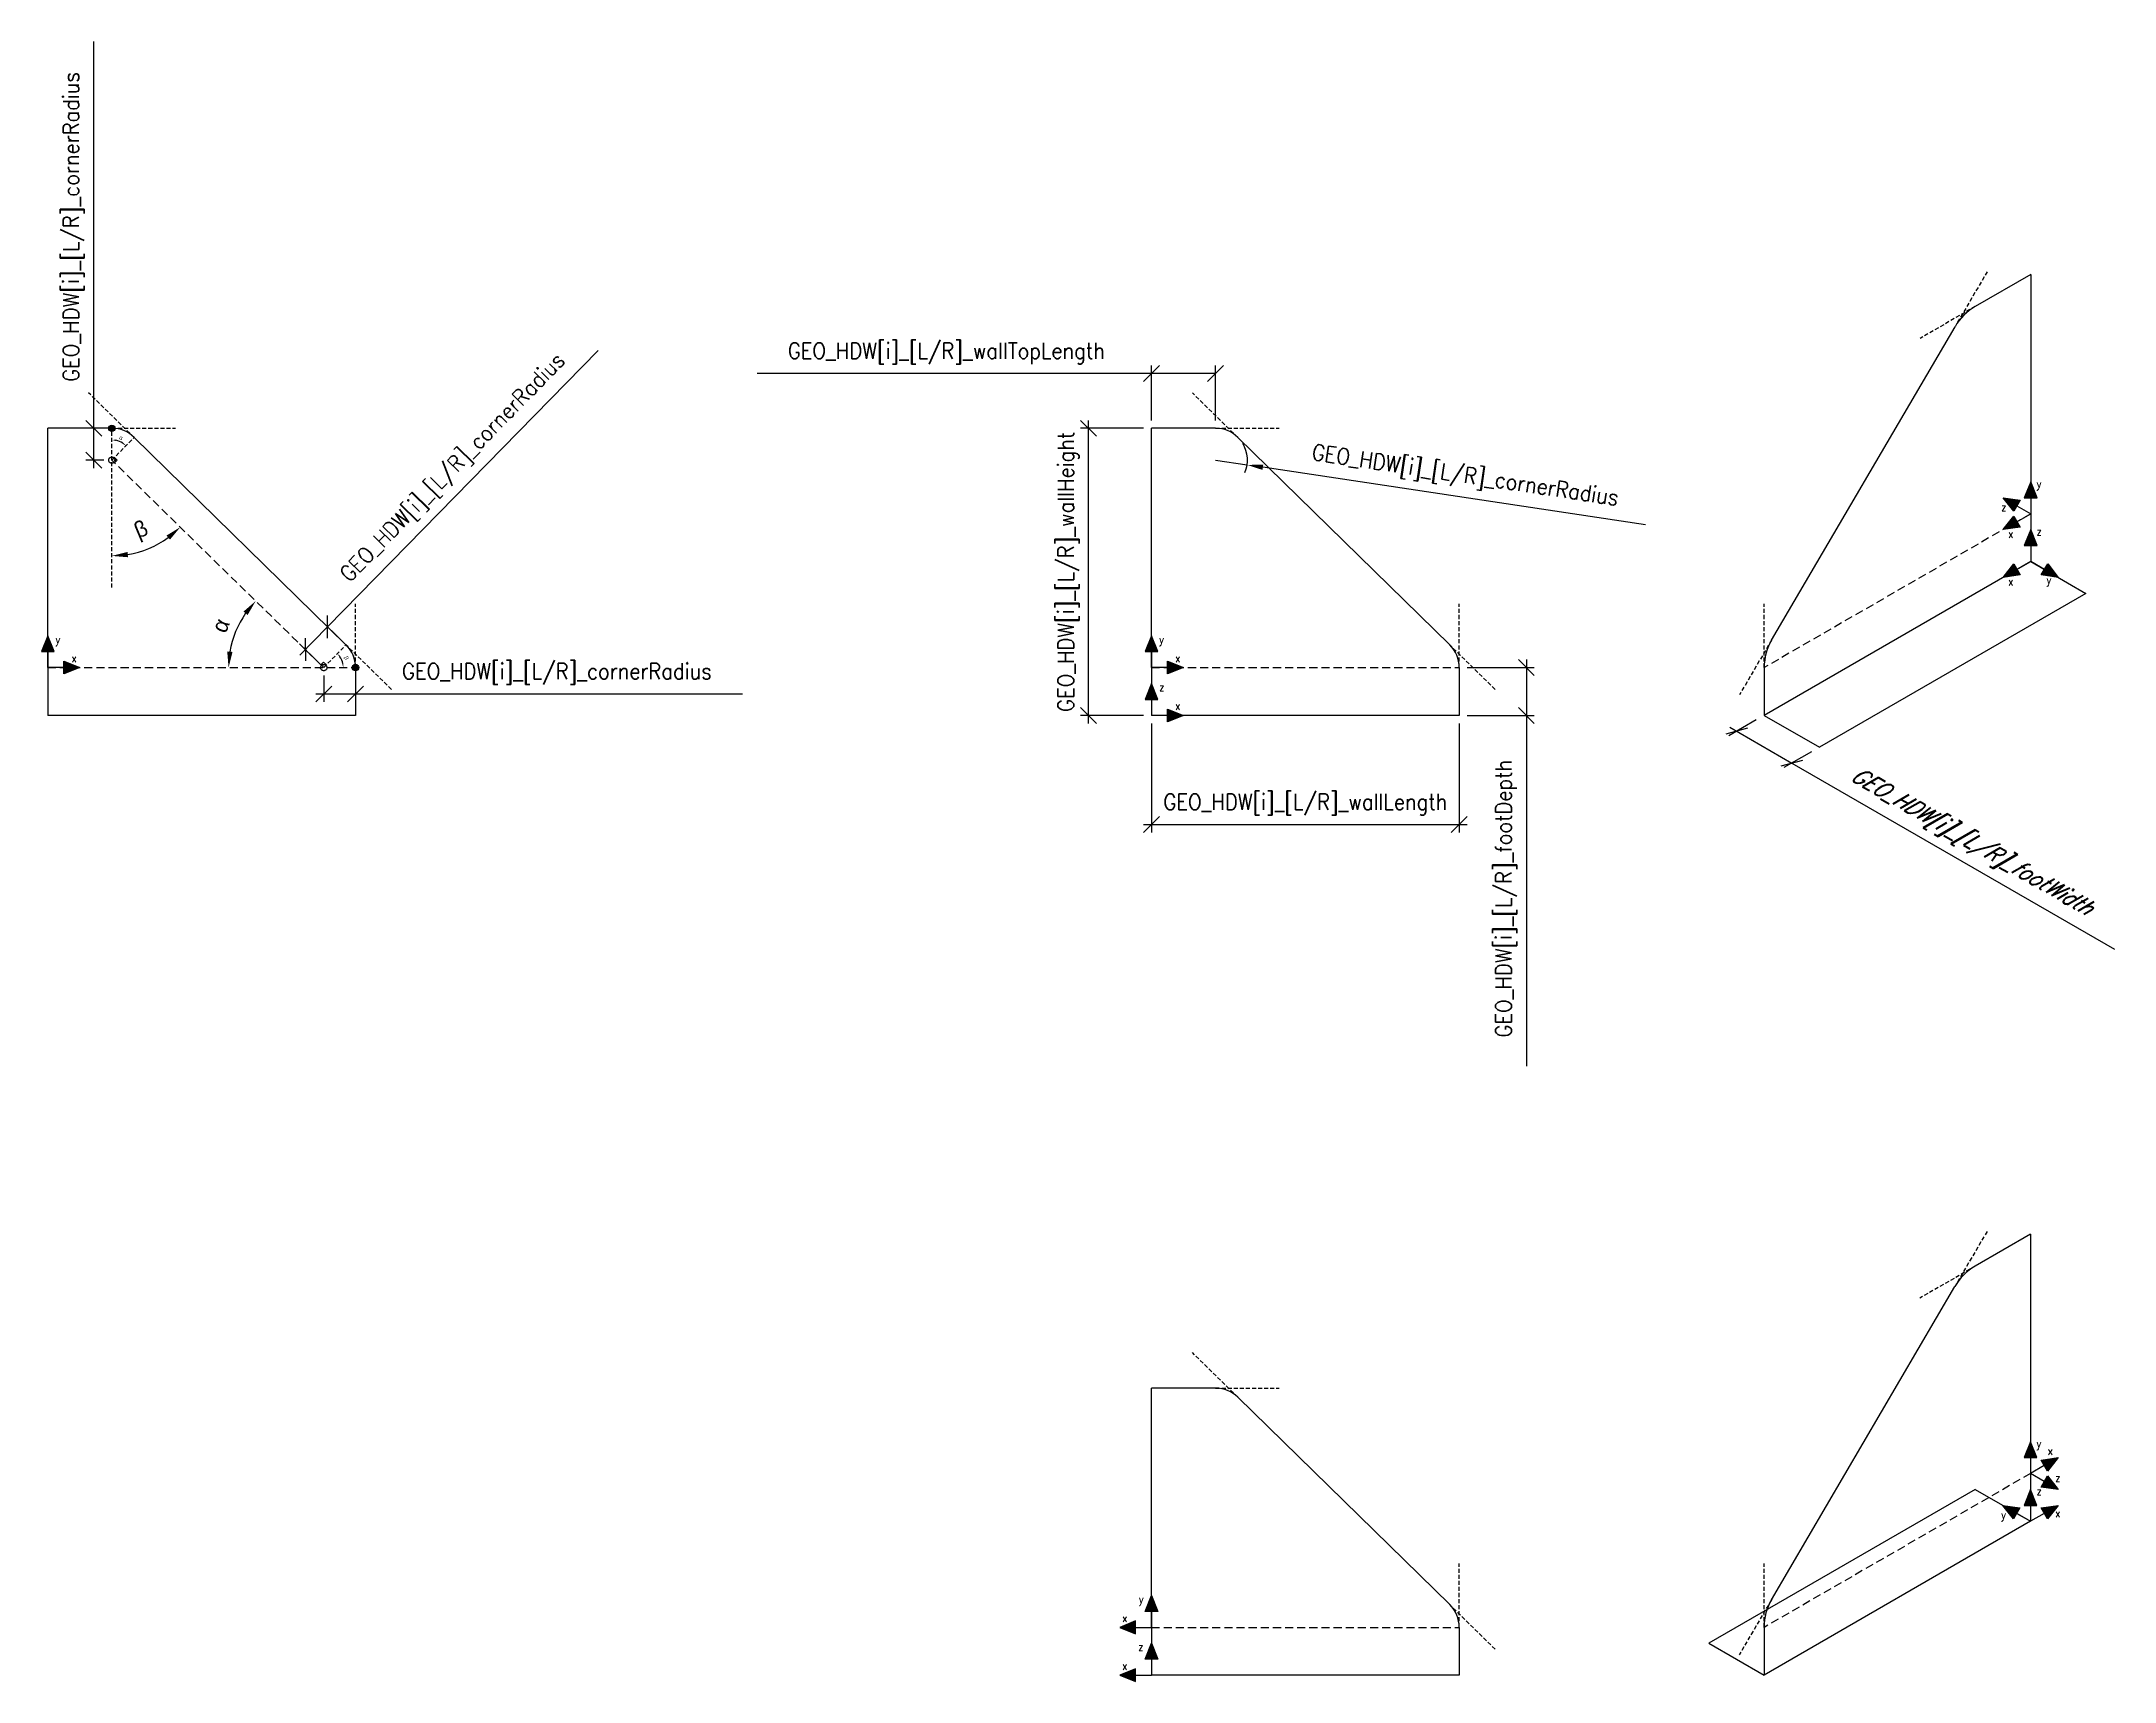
# Model space of a CAD drawing. Header units: millimetres. Extents: x 9422 to 64287, y -8120 to 6483.
# Drawn here: x 22040 to 28548, y -7898 to -2749 of the extents above; entities that cross this region are included whole.
import ezdxf
from ezdxf.enums import TextEntityAlignment as Align

# ---------------------------------------------------------------- set-up
doc = ezdxf.new("R2010")
doc.units = ezdxf.units.MM
doc.linetypes.add('DASHED', pattern=[19.05, 12.7, -6.35])
for name, color, linetype in [('02', 2, 'Continuous'), ('04', 4, 'Continuous'), ('07', 7, 'Continuous'), ('08', 8, 'Continuous'), ('Dimension_03', 3, 'Continuous'), ('Green_04_0.3mm', 106, 'Continuous')]:
    doc.layers.add(name, color=color, linetype=linetype)
doc.styles.add('Color', font='romans.shx', dxfattribs={"width": 0.9, "height": 100})
doc.styles.add('Romans', font='romans.shx', dxfattribs={"width": 0.9, "height": 50})
doc.dimstyles.new('C 1-25 (1-25)', dxfattribs={"dimscale": 25, "dimtxt": 0.18, "dimasz": 2, "dimexe": 1, "dimexo": 1, "dimgap": 1, "dimtad": 1, "dimdec": 0, "dimlfac": 0.1, "dimzin": 0, "dimdsep": 46, "dimtxsty": 'Romans', "dimblk1": 'OBLIQUE', "dimblk2": 'OBLIQUE', "dimsah": 1, "dimcen": 2, "dimdle": 1, "dimclrd": 7, "dimclre": 7, "dimclrt": 3, "dimazin": 2, "dimtfac": 1, "dimtdec": 0, "dimtmove": 0, "dimatfit": 3, "dimfxl": 1, "dimfrac": 1, "dimarcsym": 0})

msp = doc.modelspace()

# ---------------------------------------------------------------- texts
at = {"layer": 'Green_04_0.3mm', "ltscale": 5, "style": 'Color', "width": 0.9}
for s, p in [('y', (28303.3, -4137.6)), ('z', (28192.4, -4211.1)), ('x', (28214.2, -4294.9)), ('z', (28303.3, -4287.6)), ('x', (28214.2, -4444.9)), ('y', (28334.1, -4439.3)), ('y', (22084.4, -4626.2)), ('x', (22134.5, -4685.3)), ('y', (25548.9, -4626.2)), ('x', (25599, -4685.3)), ('z', (25548.9, -4776.2)), ('x', (25599, -4835.3)), ('y', (28302.8, -7150.3)), ('z', (28361.3, -7258.4)), ('z', (28302.8, -7300.3)), ('y', (28191.8, -7373.9)), ('y', (25484.9, -7639)), ('x', (25432.7, -7698.1)), ('z', (25482.8, -7789)), ('x', (25432.7, -7848.1))]:
    msp.add_text(s, height=25, dxfattribs=at).set_placement(p, align=Align.MIDDLE_LEFT)
for p in [(28354.3, -7181.5), (28377.9, -7377.2)]:
    msp.add_text('x', height=25, rotation=180, dxfattribs=at).set_placement(p, align=Align.MIDDLE_LEFT)

# ---------------------------------------------------------------- blocks, each defined once
blk = doc.blocks.new('_Oblique')
at = {"color": 0, "linetype": 'ByBlock', "lineweight": -2}
blk.add_line((-0.5, -0.5), (0.5, 0.5), dxfattribs=at)
blk = doc.blocks.new('*D11')
at = {"layer": 'Defpoints', "color": 0, "transparency": 16777216}
for p in [(25524.9, -4864.8), (26490.9, -4864.8), (26490.9, -5207.7)]:
    blk.add_point(p, dxfattribs=at)
at = {"layer": 'Dimension_03', "color": 7, "linetype": 'ByBlock', "lineweight": -2, "transparency": 16777216}
for p, q in [((25524.9, -4889.8), (25524.9, -5232.7)), ((26490.9, -4889.8), (26490.9, -5232.7)), ((25499.9, -5207.7), (26515.9, -5207.7))]:
    blk.add_line(p, q, dxfattribs=at)
at = {"layer": 'Dimension_03', "color": 7, "lineweight": -2, "transparency": 16777216, "xscale": 50, "yscale": 50, "zscale": 50, "rotation": 180}
blk.add_blockref('_Oblique', (25524.9, -5207.7), dxfattribs=at)
at = {"layer": 'Dimension_03', "color": 7, "lineweight": -2, "transparency": 16777216, "xscale": 50, "yscale": 50, "zscale": 50}
blk.add_blockref('_Oblique', (26490.9, -5207.7), dxfattribs=at)
at = {"layer": 'Dimension_03', "color": 3, "transparency": 16777216, "insert": (26007.9, -5144.6), "char_height": 50, "attachment_point": 5, "style": 'Romans'}
blk.add_mtext('GEO_HDW{\\C7;[i]}_{\\C7;[L/R]}_wallLength', dxfattribs=at)
blk = doc.blocks.new('*D12')
at = {"layer": 'Defpoints', "color": 0, "transparency": 16777216}
for p in [(25726, -3791.7), (25524.9, -3963.7), (25726, -3963.7)]:
    blk.add_point(p, dxfattribs=at)
at = {"layer": 'Dimension_03', "color": 7, "linetype": 'ByBlock', "lineweight": -2, "transparency": 16777216}
for p, q in [((25524.9, -3938.7), (25524.9, -3766.7)), ((25726, -3938.7), (25726, -3766.7)), ((25524.9, -3791.7), (24287.1, -3791.7)), ((25726, -3791.7), (25499.9, -3791.7))]:
    blk.add_line(p, q, dxfattribs=at)
at = {"layer": 'Dimension_03', "color": 7, "lineweight": -2, "transparency": 16777216, "xscale": 50, "yscale": 50, "zscale": 50, "rotation": 180}
blk.add_blockref('_Oblique', (25524.9, -3791.7), dxfattribs=at)
at = {"layer": 'Dimension_03', "color": 7, "lineweight": -2, "transparency": 16777216, "xscale": 50, "yscale": 50, "zscale": 50}
blk.add_blockref('_Oblique', (25726, -3791.7), dxfattribs=at)
at = {"layer": 'Dimension_03', "color": 3, "transparency": 16777216, "insert": (24881, -3728.6), "char_height": 50, "attachment_point": 5, "style": 'Romans'}
blk.add_mtext('GEO_HDW{\\C7;[i]}_{\\C7;[L/R]}_wallTopLength', dxfattribs=at)
blk = doc.blocks.new('*D13')
at = {"layer": 'Defpoints', "color": 0, "transparency": 16777216}
for p in [(25327, -3963.7), (25524.9, -3963.7), (25524.9, -4864.8)]:
    blk.add_point(p, dxfattribs=at)
at = {"layer": 'Dimension_03', "color": 7, "linetype": 'ByBlock', "lineweight": -2, "transparency": 16777216}
for p, q in [((25499.9, -3963.7), (25302, -3963.7)), ((25327, -4889.8), (25327, -3938.7)), ((25499.9, -4864.8), (25302, -4864.8))]:
    blk.add_line(p, q, dxfattribs=at)
at = {"layer": 'Dimension_03', "color": 7, "lineweight": -2, "transparency": 16777216, "xscale": 50, "yscale": 50, "zscale": 50}
for p, rotation in [((25327, -3963.7), 90), ((25327, -4864.8), 270)]:
    blk.add_blockref('_Oblique', p, dxfattribs=dict(at, rotation=rotation))
at = {"layer": 'Dimension_03', "color": 3, "transparency": 16777216, "insert": (25263.9, -4414.2), "char_height": 50, "attachment_point": 5, "rotation": 90, "style": 'Romans'}
blk.add_mtext('GEO_HDW{\\C7;[i]}_{\\C7;[L/R]}_wallHeight', dxfattribs=at)
blk = doc.blocks.new('*D14')
at = {"layer": 'Defpoints', "color": 0, "transparency": 16777216}
for p in [(26490.9, -4714.8), (26490.9, -4864.8), (26701.4, -4864.8)]:
    blk.add_point(p, dxfattribs=at)
at = {"layer": 'Dimension_03', "color": 7, "linetype": 'ByBlock', "lineweight": -2, "transparency": 16777216}
for p, q in [((26515.9, -4714.8), (26726.4, -4714.8)), ((26701.4, -4689.8), (26701.4, -4864.8)), ((26515.9, -4864.8), (26726.4, -4864.8)), ((26701.4, -4864.8), (26701.4, -5965.5))]:
    blk.add_line(p, q, dxfattribs=at)
at = {"layer": 'Dimension_03', "color": 7, "lineweight": -2, "transparency": 16777216, "xscale": 50, "yscale": 50, "zscale": 50}
for p, rotation in [((26701.4, -4714.8), 90), ((26701.4, -4864.8), 270)]:
    blk.add_blockref('_Oblique', p, dxfattribs=dict(at, rotation=rotation))
at = {"layer": 'Dimension_03', "color": 3, "transparency": 16777216, "insert": (26638.3, -5440.1), "char_height": 50, "attachment_point": 5, "rotation": 90, "style": 'Romans'}
blk.add_mtext('GEO_HDW{\\C7;[i]}_{\\C7;[L/R]}_footDepth', dxfattribs=at)
blk = doc.blocks.new('*D15')
at = {"layer": 'Defpoints', "color": 0, "transparency": 16777216}
for p in [(27448, -4864.8), (27621.2, -4964.8), (27535.1, -5014.5)]:
    blk.add_point(p, dxfattribs=at)
at = {"layer": 'Dimension_03', "color": 7, "linetype": 'ByBlock', "lineweight": -2, "transparency": 16777216}
for p, q in [((27423, -4879.2), (27336.9, -4928.9)), ((27340.3, -4902), (27535.1, -5014.5)), ((27596.2, -4979.2), (27510.1, -5028.9)), ((27535.1, -5014.5), (28547.7, -5599.1))]:
    blk.add_line(p, q, dxfattribs=at)
at = {"layer": 'Dimension_03', "color": 7, "lineweight": -2, "transparency": 16777216, "xscale": 50, "yscale": 50, "zscale": 50}
for p, rotation in [((27361.9, -4914.5), 150.00000000027), ((27535.1, -5014.5), 330.0000000002701)]:
    blk.add_blockref('_Oblique', p, dxfattribs=dict(at, rotation=rotation))
at = {"layer": 'Dimension_03', "color": 3, "transparency": 16777216, "insert": (28094.6, -5264.6), "char_height": 50, "attachment_point": 5, "rotation": 330, "style": 'Romans'}
blk.add_mtext('{\\Q30;GEO_HDW\\C7;[i]\\C3;_\\C7;[L/R]\\C3;_footWidth}', dxfattribs=at)
blk = doc.blocks.new('*D16')
at = {"layer": 'Defpoints', "color": 0, "transparency": 16777216}
for p in [(25726, -4063.7), (25824.9, -4078.6)]:
    blk.add_point(p, dxfattribs=at)
at = {"layer": 'Dimension_03', "color": 7, "linetype": 'ByBlock', "lineweight": -2, "transparency": 16777216}
for p, q in [((25726, -4063.7), (25824.9, -4078.6)), ((27075, -4267), (25874.3, -4086.1))]:
    blk.add_line(p, q, dxfattribs=at)
blk.add_arc((25726, -4063.7), 100, 337.10805, 31.27796, dxfattribs=at)
at = {"layer": 'Dimension_03', "color": 7, "transparency": 16777216}
blk.add_solid([(25875.6, -4077.8), (25873.1, -4094.3), (25824.9, -4078.6)], dxfattribs=at)
at = {"layer": 'Dimension_03', "color": 3, "transparency": 16777216, "insert": (26508.8, -4117.8), "char_height": 50, "attachment_point": 5, "rotation": 351.43199, "style": 'Romans'}
blk.add_mtext('GEO_HDW{\\C7;[i]}_{\\C7;[L/R]}_cornerRadius', dxfattribs=at)
blk = doc.blocks.new('*D23')
at = {"layer": 'Defpoints', "color": 0, "transparency": 16777216}
for p in [(22204.6, -3963.7), (22261.5, -3963.7), (22261.5, -4063.7)]:
    blk.add_point(p, dxfattribs=at)
at = {"layer": 'Dimension_03', "color": 7, "linetype": 'ByBlock', "lineweight": -2, "transparency": 16777216}
for p, q in [((22204.6, -3963.7), (22204.6, -2749.4)), ((22236.5, -3963.7), (22179.6, -3963.7)), ((22204.6, -4088.7), (22204.6, -3963.7)), ((22236.5, -4063.7), (22179.6, -4063.7))]:
    blk.add_line(p, q, dxfattribs=at)
at = {"layer": 'Dimension_03', "color": 7, "lineweight": -2, "transparency": 16777216, "xscale": 50, "yscale": 50, "zscale": 50}
for p, rotation in [((22204.6, -3963.7), 90), ((22204.6, -4063.7), 270)]:
    blk.add_blockref('_Oblique', p, dxfattribs=dict(at, rotation=rotation))
at = {"layer": 'Dimension_03', "color": 3, "transparency": 16777216, "insert": (22141.5, -3331.6), "char_height": 50, "attachment_point": 5, "rotation": 90, "style": 'Romans'}
blk.add_mtext('GEO_HDW{\\C7;[i]}_{\\C7;[L/R]}_cornerRadius', dxfattribs=at)
blk = doc.blocks.new('*D24')
at = {"layer": 'Defpoints', "color": 0, "transparency": 16777216}
for p in [(22938.4, -4586.6), (22996.3, -4643.3), (22926.4, -4714.8)]:
    blk.add_point(p, dxfattribs=at)
at = {"layer": 'Dimension_03', "color": 7, "linetype": 'ByBlock', "lineweight": -2, "transparency": 16777216}
for p, q in [((22938.4, -4586.6), (23788, -3719)), ((22851, -4676), (22938.4, -4586.6)), ((22978.5, -4625.8), (22920.6, -4569.1)), ((22908.5, -4697.3), (22850.6, -4640.6))]:
    blk.add_line(p, q, dxfattribs=at)
at = {"layer": 'Dimension_03', "color": 7, "lineweight": -2, "transparency": 16777216, "xscale": 50, "yscale": 50, "zscale": 50}
for p, rotation in [((22938.4, -4586.6), 45.60190877945308), ((22868.5, -4658.1), 225.6019087794531)]:
    blk.add_blockref('_Oblique', p, dxfattribs=dict(at, rotation=rotation))
at = {"layer": 'Dimension_03', "color": 3, "transparency": 16777216, "insert": (23335.6, -4090.8), "char_height": 50, "attachment_point": 5, "rotation": 45.60191, "style": 'Romans'}
blk.add_mtext('GEO_HDW{\\C7;[i]}_{\\C7;[L/R]}_cornerRadius', dxfattribs=at)
blk = doc.blocks.new('*D25')
at = {"layer": 'Defpoints', "color": 0, "transparency": 16777216}
for p in [(22261.5, -4063.7), (22666.7, -4567.2), (22060.4, -4714.8), (22926.4, -4714.8), (23026.4, -4714.8)]:
    blk.add_point(p, dxfattribs=at)
at = {"layer": 'Dimension_03', "color": 7, "linetype": 'ByBlock', "lineweight": -2, "transparency": 16777216}
blk.add_arc((22926.4, -4714.8), 298.7, 145.20457, 170.39734, dxfattribs=at)
at = {"layer": 'Dimension_03', "color": 7, "transparency": 16777216}
for points in [[(22674.7, -4539), (22687.5, -4549.6), (22713, -4505.8)], [(22640.2, -4665.6), (22623.6, -4664.2), (22627.7, -4714.8)]]:
    blk.add_solid(points, dxfattribs=at)
at = {"layer": 'Dimension_03', "color": 3, "transparency": 16777216, "insert": (22603, -4582.8), "char_height": 50, "attachment_point": 5, "rotation": 67.80095, "style": 'Romans'}
blk.add_mtext('{\\fSymbol|b0|i0|c2|p18;\\W1;a}', dxfattribs=at)
blk = doc.blocks.new('*D26')
at = {"layer": 'Defpoints', "color": 0, "transparency": 16777216}
for p in [(22261.5, -3963.7), (22261.5, -4063.7), (22340.3, -4353.7), (22261.5, -4463.7), (22926.4, -4714.8)]:
    blk.add_point(p, dxfattribs=at)
at = {"layer": 'Dimension_03', "color": 7, "linetype": 'ByBlock', "lineweight": -2, "transparency": 16777216}
blk.add_arc((22261.5, -4063.7), 300.5, 279.54342, 306.05849, dxfattribs=at)
at = {"layer": 'Dimension_03', "color": 7, "transparency": 16777216}
for points in [[(22432.9, -4300.4), (22443.8, -4313), (22476.2, -4274)], [(22312, -4368.4), (22310.6, -4351.8), (22261.5, -4364.2)]]:
    blk.add_solid(points, dxfattribs=at)
at = {"layer": 'Dimension_03', "color": 3, "transparency": 16777216, "insert": (22355.2, -4286.7), "char_height": 50, "attachment_point": 5, "rotation": 22.80095, "style": 'Romans'}
blk.add_mtext('{\\fSymbol|b0|i0|c2|p18;\\W1;b}', dxfattribs=at)
blk = doc.blocks.new('*D27')
at = {"layer": 'Defpoints', "color": 0, "transparency": 16777216}
for p in [(22926.4, -4714.8), (23026.4, -4714.8), (23026.4, -4797.6)]:
    blk.add_point(p, dxfattribs=at)
at = {"layer": 'Dimension_03', "color": 7, "linetype": 'ByBlock', "lineweight": -2, "transparency": 16777216}
for p, q in [((22926.4, -4739.8), (22926.4, -4822.6)), ((23026.4, -4739.8), (23026.4, -4822.6)), ((22901.4, -4797.6), (23026.4, -4797.6)), ((23026.4, -4797.6), (24240.6, -4797.6))]:
    blk.add_line(p, q, dxfattribs=at)
at = {"layer": 'Dimension_03', "color": 7, "lineweight": -2, "transparency": 16777216, "xscale": 50, "yscale": 50, "zscale": 50, "rotation": 180}
blk.add_blockref('_Oblique', (22926.4, -4797.6), dxfattribs=at)
at = {"layer": 'Dimension_03', "color": 7, "lineweight": -2, "transparency": 16777216, "xscale": 50, "yscale": 50, "zscale": 50}
blk.add_blockref('_Oblique', (23026.4, -4797.6), dxfattribs=at)
at = {"layer": 'Dimension_03', "color": 3, "transparency": 16777216, "insert": (23658.5, -4734.5), "char_height": 50, "attachment_point": 5, "style": 'Romans'}
blk.add_mtext('GEO_HDW{\\C7;[i]}_{\\C7;[L/R]}_cornerRadius', dxfattribs=at)
blk = doc.blocks.new('*D28')
at = {"layer": 'Defpoints', "color": 0, "transparency": 16777216}
for p in [(22996.3, -4643.3), (22060.4, -4714.8), (22926.4, -4714.8), (22985.6, -4698.7), (23026.4, -4714.8)]:
    blk.add_point(p, dxfattribs=at)
at = {"layer": 'Dimension_03', "color": 7, "linetype": 'ByBlock', "lineweight": -2, "transparency": 16777216}
blk.add_arc((22926.4, -4714.8), 61.4, 11.69418, 33.90772, dxfattribs=at)
at = {"layer": 'Dimension_03', "color": 7, "transparency": 16777216}
for points in [[(22975.7, -4681.9), (22978.9, -4679.2), (22969.3, -4670.9)], [(22988.5, -4702.1), (22984.4, -4702.5), (22987.7, -4714.8)]]:
    blk.add_solid(points, dxfattribs=at)
at = {"layer": 'Dimension_03', "color": 3, "transparency": 16777216, "insert": (22996.4, -4685.3), "char_height": 50, "attachment_point": 5, "rotation": 292.80095, "style": 'Romans'}
blk.add_mtext('{\\fSymbol|b0|i0|c2|p18;\\H0.25x;\\W1;b}', dxfattribs=at)
blk = doc.blocks.new('*D30')
at = {"layer": 'Defpoints', "color": 0, "transparency": 16777216}
for p in [(22261.5, -3963.7), (22292.8, -4008.5), (22331.4, -3992.3), (22261.5, -4063.7), (22261.5, -4463.7)]:
    blk.add_point(p, dxfattribs=at)
at = {"layer": 'Dimension_03', "color": 7, "linetype": 'ByBlock', "lineweight": -2, "transparency": 16777216}
blk.add_arc((22261.5, -4063.7), 63.5, 56.90775, 78.69416, dxfattribs=at)
at = {"layer": 'Dimension_03', "color": 7, "transparency": 16777216}
for points in [[(22273.7, -4003.6), (22274.1, -3999.4), (22261.5, -4000.3)], [(22297.4, -4008.9), (22294.8, -4012.2), (22305.9, -4018.4)]]:
    blk.add_solid(points, dxfattribs=at)
at = {"layer": 'Dimension_03', "color": 3, "transparency": 16777216, "insert": (22290.2, -3993.3), "char_height": 50, "attachment_point": 5, "rotation": 337.80095, "style": 'Romans'}
blk.add_mtext('{\\fSymbol|b0|i0|c2|p18;\\H0.25x;\\W1;a}', dxfattribs=at)

# ---------------------------------------------------------------- dimensions: what is measured, and where the dimension line sits
at = {"layer": 'Dimension_03'}
for base, p1, p2, text, picture, middle in [((22204.6, -3963.7), (22261.5, -4063.7), (22261.5, -3963.7), 'GEO_HDW{\\C7;[i]}_{\\C7;[L/R]}_cornerRadius', '*D23', (22141.5, -3331.6)), ((26701.4, -4864.8), (26490.9, -4714.8), (26490.9, -4864.8), 'GEO_HDW{\\C7;[i]}_{\\C7;[L/R]}_footDepth', '*D14', (26638.3, -5440.1))]:
    dim = msp.add_linear_dim(base=base, p1=p1, p2=p2, angle=90, text=text, dimstyle='C 1-25 (1-25)', dxfattribs=at)
    dim.commit()
    dim.dimension.update_dxf_attribs({"geometry": picture, "text_midpoint": middle})
for p1, p2, distance, text, picture, middle in [((22926.4, -4714.8), (22996.3, -4643.3), 81, 'GEO_HDW{\\C7;[i]}_{\\C7;[L/R]}_cornerRadius', '*D24', (23335.6, -4090.8)), ((27448, -4864.8), (27621.2, -4964.8), -86.1, '{\\Q30;GEO_HDW\\C7;[i]\\C3;_\\C7;[L/R]\\C3;_footWidth}', '*D15', (28094.6, -5264.6))]:
    dim = msp.add_aligned_dim(p1=p1, p2=p2, distance=distance, text=text, dimstyle='C 1-25 (1-25)', dxfattribs=at)
    dim.commit()
    dim.dimension.update_dxf_attribs({"geometry": picture, "text_midpoint": middle})
for base, p1, p2, text, picture, middle in [((25726, -3791.7), (25524.9, -3963.7), (25726, -3963.7), 'GEO_HDW{\\C7;[i]}_{\\C7;[L/R]}_wallTopLength', '*D12', (24881, -3791.7)), ((26490.9, -5207.7), (25524.9, -4864.8), (26490.9, -4864.8), 'GEO_HDW{\\C7;[i]}_{\\C7;[L/R]}_wallLength', '*D11', (26007.9, -5207.7))]:
    dim = msp.add_linear_dim(base=base, p1=p1, p2=p2, text=text, dimstyle='C 1-25 (1-25)', dxfattribs=at)
    dim.commit()
    dim.dimension.update_dxf_attribs({"geometry": picture, "text_midpoint": middle, "dimtype": 160})
for base, line1, line2, text, override, picture, middle in [((22292.8, -4008.5), ((22261.5, -4463.7), (22261.5, -3963.7)), ((22261.5, -4063.7), (22331.4, -3992.3)), '{\\fSymbol|b0|i0|c2|p18;\\H0.25x;\\W1;a}', {"dimscale": 12.5, "dimtxt": 0.09, "dimasz": 1, "dimexe": 0.5, "dimexo": 0.5, "dimgap": 0.5}, '*D30', (22290.2, -3993.3)), ((22985.6, -4698.7), ((22060.4, -4714.8), (23026.4, -4714.8)), ((22926.4, -4714.8), (22996.3, -4643.3)), '{\\fSymbol|b0|i0|c2|p18;\\H0.25x;\\W1;b}', {"dimscale": 12.5, "dimtxt": 0.09, "dimasz": 1, "dimexe": 0.5, "dimexo": 0.5, "dimgap": 0.5, "dimlwd": 65534}, '*D28', (22996.4, -4685.3))]:
    dim = msp.add_angular_dim_2l(base=base, line1=line1, line2=line2, text=text, dimstyle='C 1-25 (1-25)', override=override, dxfattribs=at)
    dim.commit()
    dim.dimension.update_dxf_attribs({"geometry": picture, "text_midpoint": middle})
for base, line1, line2, text, picture, middle in [((22340.3, -4353.7), ((22926.4, -4714.8), (22261.5, -4063.7)), ((22261.5, -4463.7), (22261.5, -3963.7)), '{\\fSymbol|b0|i0|c2|p18;\\W1;b}', '*D26', (22355.2, -4286.7)), ((22666.7, -4567.2), ((22060.4, -4714.8), (23026.4, -4714.8)), ((22926.4, -4714.8), (22261.5, -4063.7)), '{\\fSymbol|b0|i0|c2|p18;\\W1;a}', '*D25', (22603, -4582.8))]:
    dim = msp.add_angular_dim_2l(base=base, line1=line1, line2=line2, text=text, dimstyle='C 1-25 (1-25)', dxfattribs=at)
    dim.commit()
    dim.dimension.update_dxf_attribs({"geometry": picture, "text_midpoint": middle})
dim = msp.add_linear_dim(base=(25327, -3963.7), p1=(25524.9, -4864.8), p2=(25524.9, -3963.7), angle=90, text='GEO_HDW{\\C7;[i]}_{\\C7;[L/R]}_wallHeight', dimstyle='C 1-25 (1-25)', dxfattribs=at)
dim.commit()
dim.dimension.update_dxf_attribs({"geometry": '*D13', "text_midpoint": (25327, -4414.2), "dimtype": 160})
dim = msp.add_radius_dim(center=(25726, -4063.7), mpoint=(25824.9, -4078.6), text='GEO_HDW{\\C7;[i]}_{\\C7;[L/R]}_cornerRadius', dimstyle='C 1-25 (1-25)', dxfattribs=at)
dim.commit()
dim.dimension.update_dxf_attribs({"geometry": '*D16', "text_midpoint": (26508.8, -4117.8)})
dim = msp.add_linear_dim(base=(23026.4, -4797.6), p1=(22926.4, -4714.8), p2=(23026.4, -4714.8), text='GEO_HDW{\\C7;[i]}_{\\C7;[L/R]}_cornerRadius', dimstyle='C 1-25 (1-25)', dxfattribs=at)
dim.commit()
dim.dimension.update_dxf_attribs({"geometry": '*D27', "text_midpoint": (23658.5, -4734.5)})

# ---------------------------------------------------------------- hatches: boundary and pattern name
at = {"layer": '02'}
h = msp.add_hatch(color=256, dxfattribs=at)
h.dxf.hatch_style = 1
edge = h.paths.add_edge_path()
edge.add_arc((22261.5, -3963.7), 10, 0, 360)
h = msp.add_hatch(color=256, dxfattribs=at)
h.dxf.hatch_style = 1
edge = h.paths.add_edge_path()
edge.add_arc((23026.4, -4714.8), 10, 0, 360)
at = {"layer": 'Green_04_0.3mm', "transparency": 33554559}
h = msp.add_hatch(color=256, dxfattribs=at)
h.dxf.hatch_style = 1
h.paths.add_polyline_path([(28304.5, -4181.8), (28284.5, -4131.8), (28264.5, -4181.8)])
h = msp.add_hatch(color=256, dxfattribs=at)
h.dxf.hatch_style = 1
h.paths.add_polyline_path([(28231.2, -4224.1), (28197.9, -4181.8), (28251.2, -4189.5)])
h = msp.add_hatch(color=256, dxfattribs=at)
h.dxf.hatch_style = 1
h.paths.add_polyline_path([(28251.2, -4274.1), (28197.9, -4281.8), (28231.2, -4239.5)])
h = msp.add_hatch(color=256, dxfattribs=at)
h.dxf.hatch_style = 1
h.paths.add_polyline_path([(28304.5, -4331.8), (28284.5, -4281.8), (28264.5, -4331.8)])
h = msp.add_hatch(color=256, dxfattribs=at)
h.dxf.hatch_style = 1
h.paths.add_polyline_path([(28251.2, -4424.1), (28197.9, -4431.8), (28231.2, -4389.5)])
h = msp.add_hatch(color=256, dxfattribs=at)
h.dxf.hatch_style = 1
h.paths.add_polyline_path([(28337.8, -4389.5), (28371.1, -4431.8), (28317.8, -4424.1)])
h = msp.add_hatch(color=256, dxfattribs=at)
h.dxf.hatch_style = 1
h.paths.add_polyline_path([(22080.4, -4664.8), (22060.4, -4614.8), (22040.4, -4664.8)])
h = msp.add_hatch(color=256, dxfattribs=at)
h.dxf.hatch_style = 1
h.paths.add_polyline_path([(25544.9, -4664.8), (25524.9, -4614.8), (25504.9, -4664.8)])
h = msp.add_hatch(color=256, dxfattribs=at)
h.dxf.hatch_style = 1
h.paths.add_polyline_path([(22110.4, -4694.8), (22160.4, -4714.8), (22110.4, -4734.8)])
h = msp.add_hatch(color=256, dxfattribs=at)
h.dxf.hatch_style = 1
h.paths.add_polyline_path([(25574.9, -4694.8), (25624.9, -4714.8), (25574.9, -4734.8)])
h = msp.add_hatch(color=256, dxfattribs=at)
h.dxf.hatch_style = 1
h.paths.add_polyline_path([(25544.9, -4814.8), (25524.9, -4764.8), (25504.9, -4814.8)])
h = msp.add_hatch(color=256, dxfattribs=at)
h.dxf.hatch_style = 1
h.paths.add_polyline_path([(25574.9, -4844.8), (25624.9, -4864.8), (25574.9, -4884.8)])
h = msp.add_hatch(color=256, dxfattribs=at)
h.dxf.hatch_style = 1
h.paths.add_polyline_path([(28303.9, -7194.6), (28283.9, -7144.6), (28263.9, -7194.6)])
h = msp.add_hatch(color=256, dxfattribs=at)
h.dxf.hatch_style = 1
h.paths.add_polyline_path([(28317.2, -7202.2), (28370.5, -7194.6), (28337.2, -7236.9)])
h = msp.add_hatch(color=256, dxfattribs=at)
h.dxf.hatch_style = 1
h.paths.add_polyline_path([(28337.2, -7252.2), (28370.5, -7294.6), (28317.2, -7286.9)])
h = msp.add_hatch(color=256, dxfattribs=at)
h.dxf.hatch_style = 1
h.paths.add_polyline_path([(28230.6, -7386.9), (28197.3, -7344.6), (28250.6, -7352.2)])
h = msp.add_hatch(color=256, dxfattribs=at)
h.dxf.hatch_style = 1
h.paths.add_polyline_path([(28303.9, -7344.6), (28283.9, -7294.6), (28263.9, -7344.6)])
h = msp.add_hatch(color=256, dxfattribs=at)
h.dxf.hatch_style = 1
h.paths.add_polyline_path([(28317.2, -7352.2), (28370.5, -7344.6), (28337.2, -7386.9)])
h = msp.add_hatch(color=256, dxfattribs=at)
h.dxf.hatch_style = 1
h.paths.add_polyline_path([(25504.9, -7677.5), (25524.9, -7627.5), (25544.9, -7677.5)])
h = msp.add_hatch(color=256, dxfattribs=at)
h.dxf.hatch_style = 1
h.paths.add_polyline_path([(25474.9, -7707.5), (25424.9, -7727.5), (25474.9, -7747.5)])
h = msp.add_hatch(color=256, dxfattribs=at)
h.dxf.hatch_style = 1
h.paths.add_polyline_path([(25504.9, -7827.5), (25524.9, -7777.5), (25544.9, -7827.5)])
h = msp.add_hatch(color=256, dxfattribs=at)
h.dxf.hatch_style = 1
h.paths.add_polyline_path([(25474.9, -7857.5), (25424.9, -7877.5), (25474.9, -7897.5)])

# ---------------------------------------------------------------- linework, layer by layer
at = {"layer": '02'}
for centre in [(22261.5, -3963.7), (23026.4, -4714.8)]:
    msp.add_circle(centre, 10, dxfattribs=at)
at = {"layer": '02', "linetype": 'DASHED', "ltscale": 0.2}
for centre in [(22261.5, -4063.7), (22926.4, -4714.8)]:
    msp.add_circle(centre, 10, dxfattribs=at)
at = {"layer": '04'}
for p, q in [((28284.5, -3480.7), (28110.4, -3581.3)), ((28284.5, -3480.7), (28284.5, -4381.8)), ((27471.2, -4628.2), (28047, -3644.7)), ((22060.4, -4714.8), (22060.4, -3963.7)), ((22261.5, -3963.7), (22060.4, -3963.7)), ((25524.9, -4714.8), (25524.9, -3963.7)), ((25726, -3963.7), (25524.9, -3963.7)), ((22331.4, -3992.3), (22996.3, -4643.3)), ((25795.9, -3992.3), (26460.8, -4643.3)), ((28284.5, -4381.8), (27448, -4864.8)), ((28284.5, -4381.8), (28457.7, -4481.8)), ((28457.7, -4481.8), (27621.2, -4964.8)), ((22060.4, -4714.8), (22060.4, -4864.8)), ((23026.4, -4714.8), (23026.4, -4864.8)), ((25524.9, -4714.8), (25524.9, -4864.8)), ((26490.9, -4714.8), (26490.9, -4864.8)), ((27448, -4714.8), (27448, -4864.8)), ((23026.4, -4864.8), (22060.4, -4864.8)), ((26490.9, -4864.8), (25524.9, -4864.8)), ((27448, -4864.8), (27621.2, -4964.8)), ((28283.9, -6493.5), (28109.8, -6594)), ((28283.9, -6493.5), (28283.9, -7394.6)), ((27470.6, -7640.9), (28046.4, -6657.4)), ((25524.9, -7727.5), (25524.9, -6976.5)), ((25726, -6976.5), (25524.9, -6976.5)), ((25795.9, -7005), (26460.8, -7656.1)), ((28110.7, -7294.6), (27274.2, -7777.5)), ((28110.7, -7294.6), (28283.9, -7394.6)), ((28283.9, -7394.6), (27447.4, -7877.5)), ((25524.9, -7727.5), (25524.9, -7877.5)), ((26490.9, -7727.5), (26490.9, -7877.5)), ((27447.4, -7727.5), (27447.4, -7877.5)), ((27274.2, -7777.5), (27447.4, -7877.5)), ((26490.9, -7877.5), (25524.9, -7877.5))]:
    msp.add_line(p, q, dxfattribs=at)
at = {"layer": '04', "ltscale": 5}
for centre, start, end in [((28197, -3731.3), 120, 150), ((27621.2, -4714.8), 149.30494, 180), ((28196.4, -6744), 120, 150), ((27620.6, -7727.5), 149.30494, 180)]:
    msp.add_arc(centre, 173.2, start, end, dxfattribs=at)
at = {"layer": '04'}
for centre, start, end in [((22261.5, -4063.7), 45.60191, 90), ((25726, -4063.7), 45.60191, 90), ((22926.4, -4714.8), 0, 45.60191), ((26390.9, -4714.8), 0, 45.60191), ((25726, -7076.5), 45.60191, 90), ((26390.9, -7727.5), 0, 45.60191)]:
    msp.add_arc(centre, 100, start, end, dxfattribs=at)
at = {"layer": '07', "linetype": 'DASHED', "ltscale": 2}
for p, q in [((28284.5, -4231.8), (27448, -4714.8)), ((22060.4, -4714.8), (23026.4, -4714.8)), ((25524.9, -4714.8), (26490.9, -4714.8)), ((28283.9, -7244.6), (27447.4, -7727.5)), ((25524.9, -7727.5), (26490.9, -7727.5))]:
    msp.add_line(p, q, dxfattribs=at)
at = {"layer": '08', "linetype": 'DASHED'}
for p, q in [((28148, -3472.1), (28047, -3644.7)), ((28110.4, -3581.3), (27937.2, -3681.3)), ((22331.4, -3992.3), (22188.5, -3852.3)), ((25795.9, -3992.3), (25653, -3852.3)), ((22261.5, -3963.7), (22461.5, -3963.7)), ((22261.5, -4463.7), (22261.5, -3963.7)), ((25726, -3963.7), (25926, -3963.7)), ((22261.5, -4063.7), (22331.4, -3992.3)), ((23026.4, -4714.8), (23026.4, -4514.8)), ((26490.9, -4714.8), (26490.9, -4514.8)), ((27448, -4714.8), (27448, -4514.8)), ((22926.4, -4714.8), (22996.3, -4643.3)), ((23139.2, -4783.2), (22996.3, -4643.3)), ((26603.7, -4783.2), (26460.8, -4643.3)), ((27471.2, -4628.2), (27370.1, -4800.8)), ((28147.5, -6484.8), (28046.4, -6657.4)), ((28109.8, -6594), (27936.6, -6694)), ((25795.9, -7005), (25653, -6865.1)), ((25726, -6976.5), (25926, -6976.5)), ((26490.9, -7727.5), (26490.9, -7527.5)), ((27447.4, -7727.5), (27447.4, -7527.5)), ((26603.7, -7796), (26460.8, -7656.1)), ((27470.6, -7640.9), (27369.6, -7813.5))]:
    msp.add_line(p, q, dxfattribs=at)
at = {"layer": '08', "linetype": 'DASHED', "ltscale": 2}
msp.add_line((22926.4, -4714.8), (22261.5, -4063.7), dxfattribs=at)
at = {"layer": '08', "ltscale": 2}
for p, q in [((22278.4, -4063.5), (22269.9, -4055.1)), ((22934.8, -4706.2), (22926.2, -4697.8))]:
    msp.add_line(p, q, dxfattribs=at)
at = {"layer": '08'}
for p, q in [((22270, -4072.1), (22278.4, -4063.5)), ((22917.8, -4706.4), (22926.2, -4697.8))]:
    msp.add_line(p, q, dxfattribs=at)
for centre in [(22270, -4063.6), (22926.3, -4706.3)]:
    msp.add_circle(centre, 1, dxfattribs=at)
at = {"layer": 'Green_04_0.3mm'}
for p, q in [((28241.2, -4206.8), (28284.5, -4231.8)), ((28284.5, -4181.8), (28284.5, -4231.8)), ((28241.2, -4256.8), (28284.5, -4231.8)), ((28284.5, -4331.8), (28284.5, -4381.8)), ((28241.2, -4406.8), (28284.5, -4381.8)), ((28327.8, -4406.8), (28284.5, -4381.8)), ((22060.4, -4664.8), (22060.4, -4714.8)), ((25524.9, -4664.8), (25524.9, -4714.8)), ((22110.4, -4714.8), (22060.4, -4714.8)), ((25574.9, -4714.8), (25524.9, -4714.8)), ((25524.9, -4814.8), (25524.9, -4864.8)), ((25574.9, -4864.8), (25524.9, -4864.8)), ((28283.9, -7194.6), (28283.9, -7244.6)), ((28327.2, -7219.6), (28283.9, -7244.6)), ((28327.2, -7269.6), (28283.9, -7244.6)), ((28283.9, -7344.6), (28283.9, -7394.6)), ((28240.6, -7369.6), (28283.9, -7394.6)), ((28327.2, -7369.6), (28283.9, -7394.6)), ((25524.9, -7677.5), (25524.9, -7727.5)), ((25474.9, -7727.5), (25524.9, -7727.5)), ((25524.9, -7827.5), (25524.9, -7877.5)), ((25474.9, -7877.5), (25524.9, -7877.5))]:
    msp.add_line(p, q, dxfattribs=at)
for points in [[(28304.5, -4181.8), (28284.5, -4131.8), (28264.5, -4181.8)], [(28231.2, -4224.1), (28197.9, -4181.8), (28251.2, -4189.5)], [(28251.2, -4274.1), (28197.9, -4281.8), (28231.2, -4239.5)], [(28304.5, -4331.8), (28284.5, -4281.8), (28264.5, -4331.8)], [(28251.2, -4424.1), (28197.9, -4431.8), (28231.2, -4389.5)], [(28337.8, -4389.5), (28371.1, -4431.8), (28317.8, -4424.1)], [(22080.4, -4664.8), (22060.4, -4614.8), (22040.4, -4664.8)], [(25544.9, -4664.8), (25524.9, -4614.8), (25504.9, -4664.8)], [(22110.4, -4694.8), (22160.4, -4714.8), (22110.4, -4734.8)], [(25574.9, -4694.8), (25624.9, -4714.8), (25574.9, -4734.8)], [(25544.9, -4814.8), (25524.9, -4764.8), (25504.9, -4814.8)], [(25574.9, -4844.8), (25624.9, -4864.8), (25574.9, -4884.8)], [(28303.9, -7194.6), (28283.9, -7144.6), (28263.9, -7194.6)], [(28317.2, -7202.2), (28370.5, -7194.6), (28337.2, -7236.9)], [(28337.2, -7252.2), (28370.5, -7294.6), (28317.2, -7286.9)], [(28230.6, -7386.9), (28197.3, -7344.6), (28250.6, -7352.2)], [(28303.9, -7344.6), (28283.9, -7294.6), (28263.9, -7344.6)], [(28317.2, -7352.2), (28370.5, -7344.6), (28337.2, -7386.9)], [(25504.9, -7677.5), (25524.9, -7627.5), (25544.9, -7677.5)], [(25474.9, -7707.5), (25424.9, -7727.5), (25474.9, -7747.5)], [(25504.9, -7827.5), (25524.9, -7777.5), (25544.9, -7827.5)], [(25474.9, -7857.5), (25424.9, -7877.5), (25474.9, -7897.5)]]:
    msp.add_lwpolyline(points, close=True, dxfattribs=at)

msp.set_redraw_order([(e.dxf.handle, doc.entitydb.next_handle()) for e in msp.query("TEXT MTEXT ATTDEF DIMENSION ARC_DIMENSION")])  # texts and dimensions are drawn at this point

doc.saveas('drawing.dxf')
